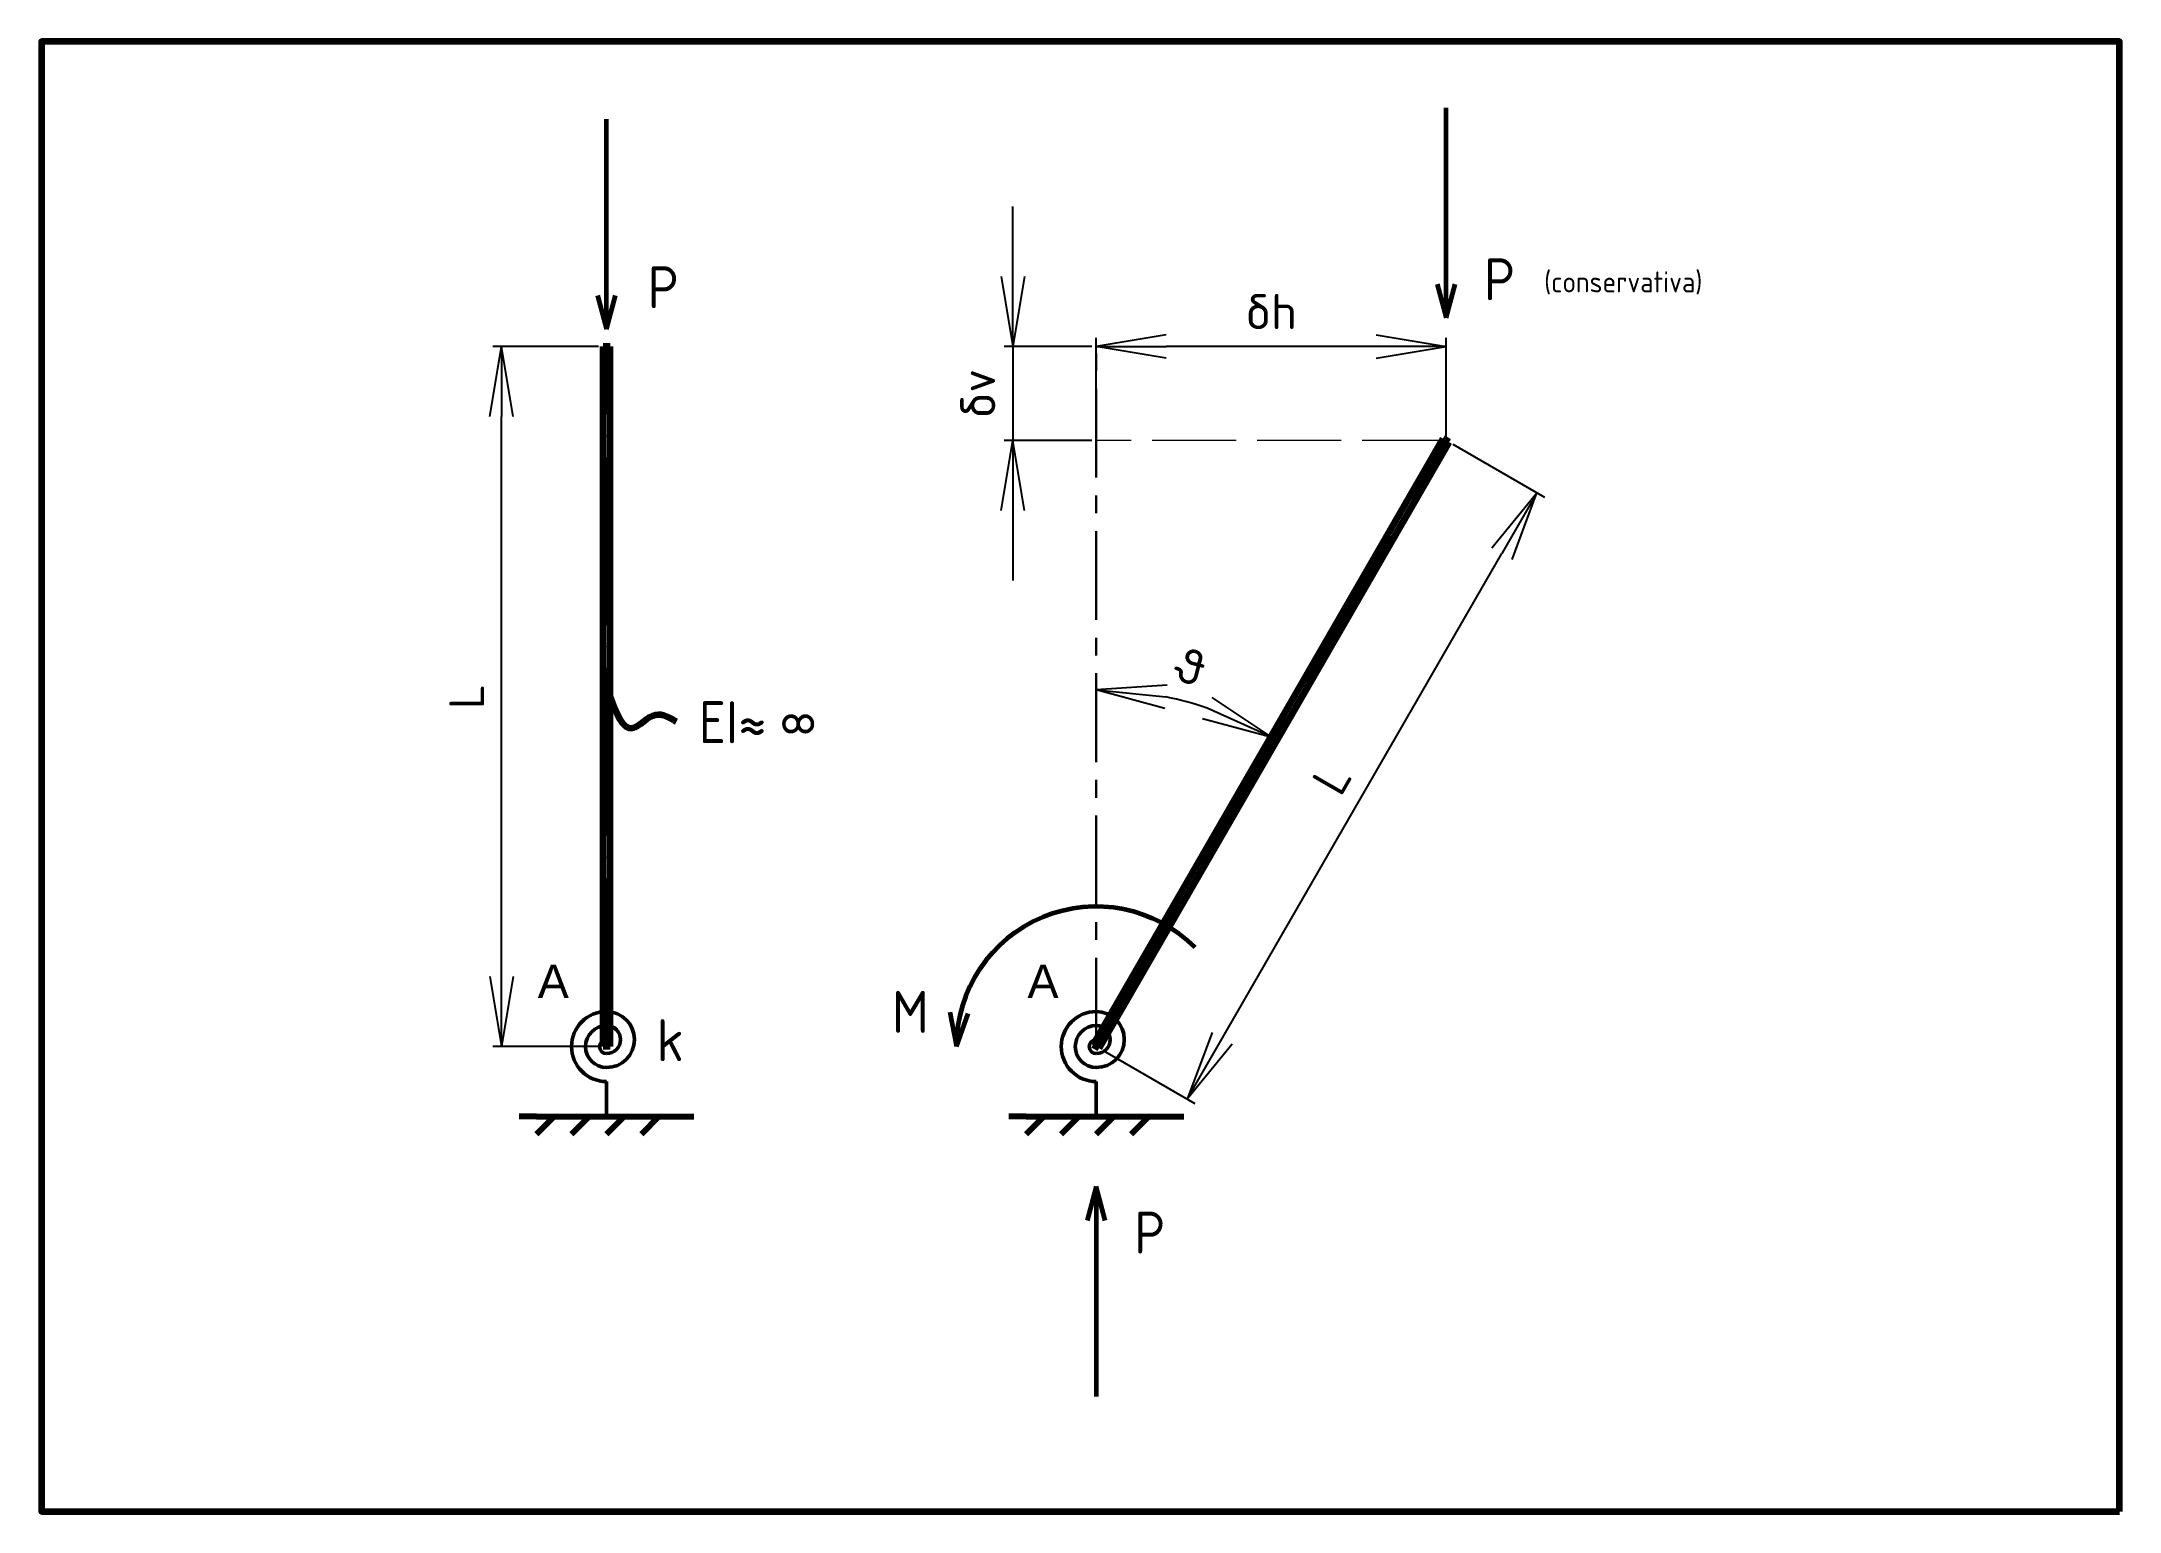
# Model space of a CAD drawing. Header units: millimetres. Extents: x 69 to 9194, y 85 to 2159.
# Drawn here: x 4640.9 to 4937.9, y 393.3 to 603.3 of the extents above; entities that cross this region are included whole.
import ezdxf

# ---------------------------------------------------------------- set-up
doc = ezdxf.new("R2010")
doc.units = ezdxf.units.MM
for name, pattern in [('ACAD_ISO02W100', [15, 12, -3]), ('ACAD_ISO04W100', [30, 24, -3, 0, -3]), ('CENTERX2', [20.32, 12.7, -2.54, 2.54, -2.54])]:
    doc.linetypes.add(name, pattern=pattern)
doc.layers.get('0').update_dxf_attribs({"lineweight": 100})
for name, color, linetype, lineweight in [('apoio', 7, 'Continuous', 80), ('barra', 7, 'Continuous', 120), ('cargas', 102, 'Continuous', 60), ('centro', 230, 'ACAD_ISO04W100', 30), ('centro2', 242, 'CENTERX2', 30), ('cotas', 30, 'Continuous', 20), ('molas', 7, 'Continuous', 50), ('pontos', 182, 'Continuous', 100)]:
    doc.layers.add(name, color=color, linetype=linetype, lineweight=lineweight)
doc.styles.get("Standard").update_dxf_attribs({"font": 'arial.ttf'})
doc.styles.add('texto1', font='isocteur.ttf')
doc.styles.add('texto2', font='ISO.shx')
doc.dimstyles.new('cotas2', dxfattribs={"dimtxt": 5, "dimasz": 10, "dimexe": 1.25, "dimexo": 0.625, "dimgap": 2.5, "dimtad": 1, "dimtxsty": 'texto1', "dimblk": 'OPEN', "dimcen": 2.5, "dimclrt": 6, "dimadec": 0, "dimazin": 0, "dimtfac": 1, "dimtmove": 0, "dimatfit": 3, "dimfxl": 1, "dimarcsym": 0})

msp = doc.modelspace()

# ---------------------------------------------------------------- texts
at = {"layer": 'cargas', "attachment_point": 1, "style": 'texto2'}
for s, width, gutter_width, insert, char_height in [('P', 7.27368, 3.75, (4727.514, 571.167), 6), ('P', 7.27368, 3.75, (4847.044, 572.301), 6), ('(conservativa)', 3.63684, 1.875, (4855.644, 570.432), 3), ('M', 7.27368, 3.75, (4762.434, 467.647), 6), ('P', 7.27368, 3.75, (4797.044, 436.1), 6)]:
    msp.add_mtext_dynamic_manual_height_columns(s, width=width, gutter_width=gutter_width, heights=[0], dxfattribs=dict(at, insert=insert, char_height=char_height))
at = {"layer": 'molas', "char_height": 6, "attachment_point": 1, "style": 'texto2'}
for s, width, insert in [('EI{\\fISOCPEUR|b0|i0|c0|p34;≈\\fMalgun Gothic|b0|i0|c0|p34;\\H0.91667x; \\fMalgun Gothic|b0|i0|c129|p34;∞}', 19.34894, (4734.821, 509.024)), ('k', 7.27368, (4728.783, 463.607))]:
    msp.add_mtext_dynamic_manual_height_columns(s, width=width, gutter_width=3.75, heights=[0], dxfattribs=dict(at, insert=insert))
at = {"layer": 'pontos', "char_height": 4.8, "attachment_point": 1}
for insert in [(4711.78, 471.405), (4781.78, 471.405)]:
    msp.add_mtext_dynamic_manual_height_columns('A', width=5.81895, gutter_width=3, heights=[0], dxfattribs=dict(at, insert=insert))

# ---------------------------------------------------------------- blocks, each defined once
blk = doc.blocks.new('_Open')
at = {"color": 0, "linetype": 'ByBlock', "lineweight": -2}
for p, q in [((-1, 0.167), (0, 0)), ((-1, -0.167), (0, 0)), ((0, 0), (-1, 0))]:
    blk.add_line(p, q, dxfattribs=at)
blk = doc.blocks.new('*D19')
at = {"layer": 'cotas', "color": 0, "lineweight": -2, "transparency": 16777216}
for p, q in [((4720.5, 559.69), (4705.38, 559.69)), ((4706.63, 469.69), (4706.63, 549.69)), ((4720.5, 459.69), (4705.38, 459.69))]:
    blk.add_line(p, q, dxfattribs=at)
at = {"layer": 'Defpoints', "color": 0, "transparency": 16777216}
for p in [(4706.63, 559.69), (4721.13, 559.69), (4721.13, 459.69)]:
    blk.add_point(p, dxfattribs=at)
at = {"layer": 'cotas', "color": 0, "lineweight": -2, "transparency": 16777216, "xscale": 10, "yscale": 10, "zscale": 10}
for p, rotation in [((4706.63, 559.69), 90), ((4706.63, 459.69), 270)]:
    blk.add_blockref('_Open', p, dxfattribs=dict(at, rotation=rotation))
at = {"layer": 'cotas', "color": 6, "transparency": 16777216, "insert": (4701.63, 509.69), "char_height": 5, "attachment_point": 5, "rotation": 90, "style": 'texto1'}
blk.add_mtext('{\\fISOCPEUR|b0|i0|c0|p34;L}', dxfattribs=at)
blk = doc.blocks.new('*D20')
at = {"layer": 'cotas', "color": 0, "lineweight": -2, "transparency": 16777216}
for p, q in [((4842.6, 545.73), (4855.7, 538.16)), ((4809.62, 460.85), (4849.62, 530.13)), ((4792.6, 459.12), (4805.7, 451.56))]:
    blk.add_line(p, q, dxfattribs=at)
at = {"layer": 'Defpoints', "color": 0, "transparency": 16777216}
for p in [(4842.06, 546.04), (4854.62, 538.79), (4792.06, 459.44)]:
    blk.add_point(p, dxfattribs=at)
at = {"layer": 'cotas', "color": 0, "lineweight": -2, "transparency": 16777216, "xscale": 10, "yscale": 10, "zscale": 10}
for p, rotation in [((4854.62, 538.79), 59.99999999999999), ((4804.62, 452.19), 240)]:
    blk.add_blockref('_Open', p, dxfattribs=dict(at, rotation=rotation))
at = {"layer": 'cotas', "color": 6, "transparency": 16777216, "insert": (4825.29, 497.99), "char_height": 5, "width": 2.2222, "attachment_point": 5, "rotation": 60, "style": 'texto1'}
blk.add_mtext('{\\fISOCPEUR|b0|i0|c0|p34;L}', dxfattribs=at)
blk = doc.blocks.new('*D21')
at = {"layer": 'cotas', "color": 0, "lineweight": -2, "transparency": 16777216}
for p, q in [((4779.69, 569.69), (4779.69, 579.69)), ((4791, 559.69), (4778.44, 559.69)), ((4779.69, 559.69), (4779.69, 546.29)), ((4791, 546.29), (4778.44, 546.29)), ((4779.69, 536.29), (4779.69, 526.29))]:
    blk.add_line(p, q, dxfattribs=at)
at = {"layer": 'Defpoints', "color": 0, "transparency": 16777216}
for p in [(4791.63, 559.69), (4779.69, 546.29), (4791.63, 546.29)]:
    blk.add_point(p, dxfattribs=at)
at = {"layer": 'cotas', "color": 0, "lineweight": -2, "transparency": 16777216, "xscale": 10, "yscale": 10, "zscale": 10}
for p, rotation in [((4779.69, 559.69), 270), ((4779.69, 546.29), 90)]:
    blk.add_blockref('_Open', p, dxfattribs=dict(at, rotation=rotation))
at = {"layer": 'cotas', "color": 6, "transparency": 16777216, "insert": (4774.69, 552.99), "char_height": 5, "attachment_point": 5, "rotation": 90, "style": 'texto1'}
blk.add_mtext('{\\fISOCPEUR|b0|i0|c0|p34;δv}', dxfattribs=at)
blk = doc.blocks.new('*D22')
at = {"layer": 'cotas', "color": 0, "lineweight": -2, "transparency": 16777216}
for p, q in [((4791.63, 546.91), (4791.63, 560.94)), ((4831.63, 559.69), (4801.63, 559.69)), ((4841.63, 546.91), (4841.63, 560.94))]:
    blk.add_line(p, q, dxfattribs=at)
at = {"layer": 'Defpoints', "color": 0, "transparency": 16777216}
for p in [(4791.63, 559.69), (4791.63, 546.29), (4841.63, 546.29)]:
    blk.add_point(p, dxfattribs=at)
at = {"layer": 'cotas', "color": 0, "lineweight": -2, "transparency": 16777216, "xscale": 10, "yscale": 10, "zscale": 10, "rotation": 180}
blk.add_blockref('_Open', (4791.63, 559.69), dxfattribs=at)
at = {"layer": 'cotas', "color": 0, "lineweight": -2, "transparency": 16777216, "xscale": 10, "yscale": 10, "zscale": 10}
blk.add_blockref('_Open', (4841.63, 559.69), dxfattribs=at)
at = {"layer": 'cotas', "color": 6, "transparency": 16777216, "insert": (4816.63, 564.69), "char_height": 5, "attachment_point": 5, "style": 'texto1'}
blk.add_mtext('{\\fISOCPEUR|b0|i0|c0|p34;δh}', dxfattribs=at)
blk = doc.blocks.new('*D23')
at = {"layer": 'cotas', "color": 0, "lineweight": -2, "transparency": 16777216}
blk.add_arc((4791.63, 460.69), 49.95, 71.4888, 78.5112, dxfattribs=at)
at = {"layer": 'Defpoints', "color": 0, "transparency": 16777216}
for p in [(4791.63, 559.69), (4841.19, 546.54), (4808.71, 507.63), (4791.19, 459.94), (4791.63, 459.69)]:
    blk.add_point(p, dxfattribs=at)
at = {"layer": 'cotas', "color": 0, "lineweight": -2, "transparency": 16777216, "xscale": 10, "yscale": 10, "zscale": 10}
for p, rotation in [((4791.63, 510.64), 174.2556225788103), ((4816.6, 503.95), 335.7443774211892)]:
    blk.add_blockref('_Open', p, dxfattribs=dict(at, rotation=rotation))
at = {"layer": 'cotas', "color": 6, "transparency": 16777216, "insert": (4805.24, 513.93), "char_height": 5, "attachment_point": 5, "rotation": 345.6528, "style": 'texto1'}
blk.add_mtext('{\\fISOCPEUR|b0|i0|c0|p34;θ}', dxfattribs=at)

# ---------------------------------------------------------------- dimensions: what is measured, and where the dimension line sits
at = {"layer": 'cotas'}
for base, p1, p2, text, picture, middle in [((4779.691, 546.29), (4791.627, 559.687), (4791.627, 546.29), '{\\fISOCPEUR|b0|i0|c0|p34;δv}', '*D21', (4774.691, 552.989)), ((4706.627, 559.687), (4721.127, 459.687), (4721.127, 559.687), '{\\fISOCPEUR|b0|i0|c0|p34;L}', '*D19', (4701.627, 509.687))]:
    dim = msp.add_linear_dim(base=base, p1=p1, p2=p2, angle=90, text=text, dimstyle='cotas2', dxfattribs=at)
    dim.commit()
    dim.dimension.update_dxf_attribs({"geometry": picture, "text_midpoint": middle})
dim = msp.add_linear_dim(base=(4791.627, 559.687), p1=(4841.627, 546.29), p2=(4791.627, 546.29), text='{\\fISOCPEUR|b0|i0|c0|p34;δh}', dimstyle='cotas2', dxfattribs=at)
dim.commit()
dim.dimension.update_dxf_attribs({"geometry": '*D22', "text_midpoint": (4816.627, 564.687)})
dim = msp.add_angular_dim_2l(base=(4808.712, 507.63), line1=((4791.627, 459.687), (4791.627, 559.687)), line2=((4791.194, 459.937), (4841.194, 546.54)), text='{\\fISOCPEUR|b0|i0|c0|p34;θ}', dimstyle='cotas2', dxfattribs=at)
dim.commit()
dim.dimension.update_dxf_attribs({"geometry": '*D23', "text_midpoint": (4804.005, 509.084), "dimtype": 162})
dim = msp.add_aligned_dim(p1=(4792.06, 459.437), p2=(4842.06, 546.04), distance=-14.5, text='{\\fISOCPEUR|b0|i0|c0|p34;L}', dimstyle='cotas2', dxfattribs=at)
dim.commit()
dim.dimension.update_dxf_attribs({"geometry": '*D20', "text_midpoint": (4825.287, 497.989)})

# ---------------------------------------------------------------- linework, layer by layer
msp.add_lwpolyline([(4937.874, 393.272), (4937.874, 603.272), (4640.874, 603.272), (4640.874, 393.272)], close=True)
msp.add_spline([(4722.127, 509.687), (4725.283, 505.192), (4728.685, 507.105), (4731.592, 506.113)], degree=3)
at = {"layer": 'apoio'}
for p, q in [((4711.627, 449.687), (4709.127, 449.687)), ((4711.627, 449.687), (4731.627, 449.687)), ((4714.127, 449.687), (4711.627, 447.187)), ((4719.127, 449.687), (4716.627, 447.187)), ((4724.127, 449.687), (4721.627, 447.187)), ((4729.127, 449.687), (4726.627, 447.187)), ((4731.627, 449.687), (4734.127, 449.687)), ((4781.627, 449.687), (4779.127, 449.687)), ((4781.627, 449.687), (4801.627, 449.687)), ((4784.127, 449.687), (4781.627, 447.187)), ((4789.127, 449.687), (4786.627, 447.187)), ((4794.127, 449.687), (4791.627, 447.187)), ((4799.127, 449.687), (4796.627, 447.187)), ((4801.627, 449.687), (4804.127, 449.687))]:
    msp.add_line(p, q, dxfattribs=at)
at = {"layer": 'barra'}
for p, q in [((4721.127, 459.687), (4721.127, 559.687)), ((4722.127, 559.687), (4721.127, 559.687)), ((4722.127, 459.687), (4722.127, 559.687)), ((4791.194, 459.937), (4841.194, 546.54)), ((4842.06, 546.04), (4841.194, 546.54)), ((4792.06, 459.437), (4842.06, 546.04)), ((4722.127, 459.687), (4721.127, 459.687)), ((4792.06, 459.437), (4791.194, 459.937))]:
    msp.add_line(p, q, dxfattribs=at)
at = {"layer": 'cargas'}
for p, q in [((4721.627, 562.187), (4721.627, 592.187)), ((4841.627, 563.79), (4841.627, 593.79)), ((4840.333, 568.62), (4841.627, 563.79)), ((4841.627, 563.79), (4842.921, 568.62)), ((4720.333, 567.017), (4721.627, 562.187)), ((4721.627, 562.187), (4722.921, 567.017)), ((4770.719, 464.604), (4771.627, 459.687)), ((4771.627, 459.687), (4773.299, 464.399)), ((4791.627, 439.687), (4790.333, 434.858)), ((4791.627, 439.687), (4791.627, 409.687)), ((4792.921, 434.858), (4791.627, 439.687))]:
    msp.add_line(p, q, dxfattribs=at)
msp.add_arc((4791.627, 459.687), 20, 45, 180, dxfattribs=at)
at = {"layer": 'centro'}
for p, q in [((4721.627, 459.687), (4721.627, 559.687)), ((4791.627, 459.687), (4841.627, 546.29))]:
    msp.add_line(p, q, dxfattribs=at)
at = {"layer": 'centro2'}
msp.add_line((4791.627, 459.687), (4791.627, 559.687), dxfattribs=at)
at = {"layer": 'cotas', "linetype": 'ACAD_ISO02W100'}
msp.add_line((4841.627, 546.29), (4791.627, 546.29), dxfattribs=at)
at = {"layer": 'molas'}
for p, q in [((4721.627, 454.687), (4721.627, 449.687)), ((4791.627, 454.687), (4791.627, 449.687))]:
    msp.add_line(p, q, dxfattribs=at)
for centre, radius, start, end in [((4721.627, 459.687), 5, 90, 270), ((4721.627, 460.687), 4, 270, 90), ((4791.627, 459.687), 5, 90, 270), ((4791.627, 460.687), 4, 270, 90), ((4721.627, 459.687), 3, 90, 270), ((4721.627, 459.687), 1, 90, 270), ((4721.627, 460.687), 2, 270, 90), ((4791.627, 459.687), 3, 90, 270), ((4791.627, 459.687), 1, 90, 270), ((4791.627, 460.687), 2, 270, 90)]:
    msp.add_arc(centre, radius, start, end, dxfattribs=at)

msp.set_redraw_order([(e.dxf.handle, doc.entitydb.next_handle()) for e in msp.query("TEXT MTEXT ATTDEF DIMENSION ARC_DIMENSION")])  # texts and dimensions are drawn at this point

doc.saveas('drawing.dxf')
